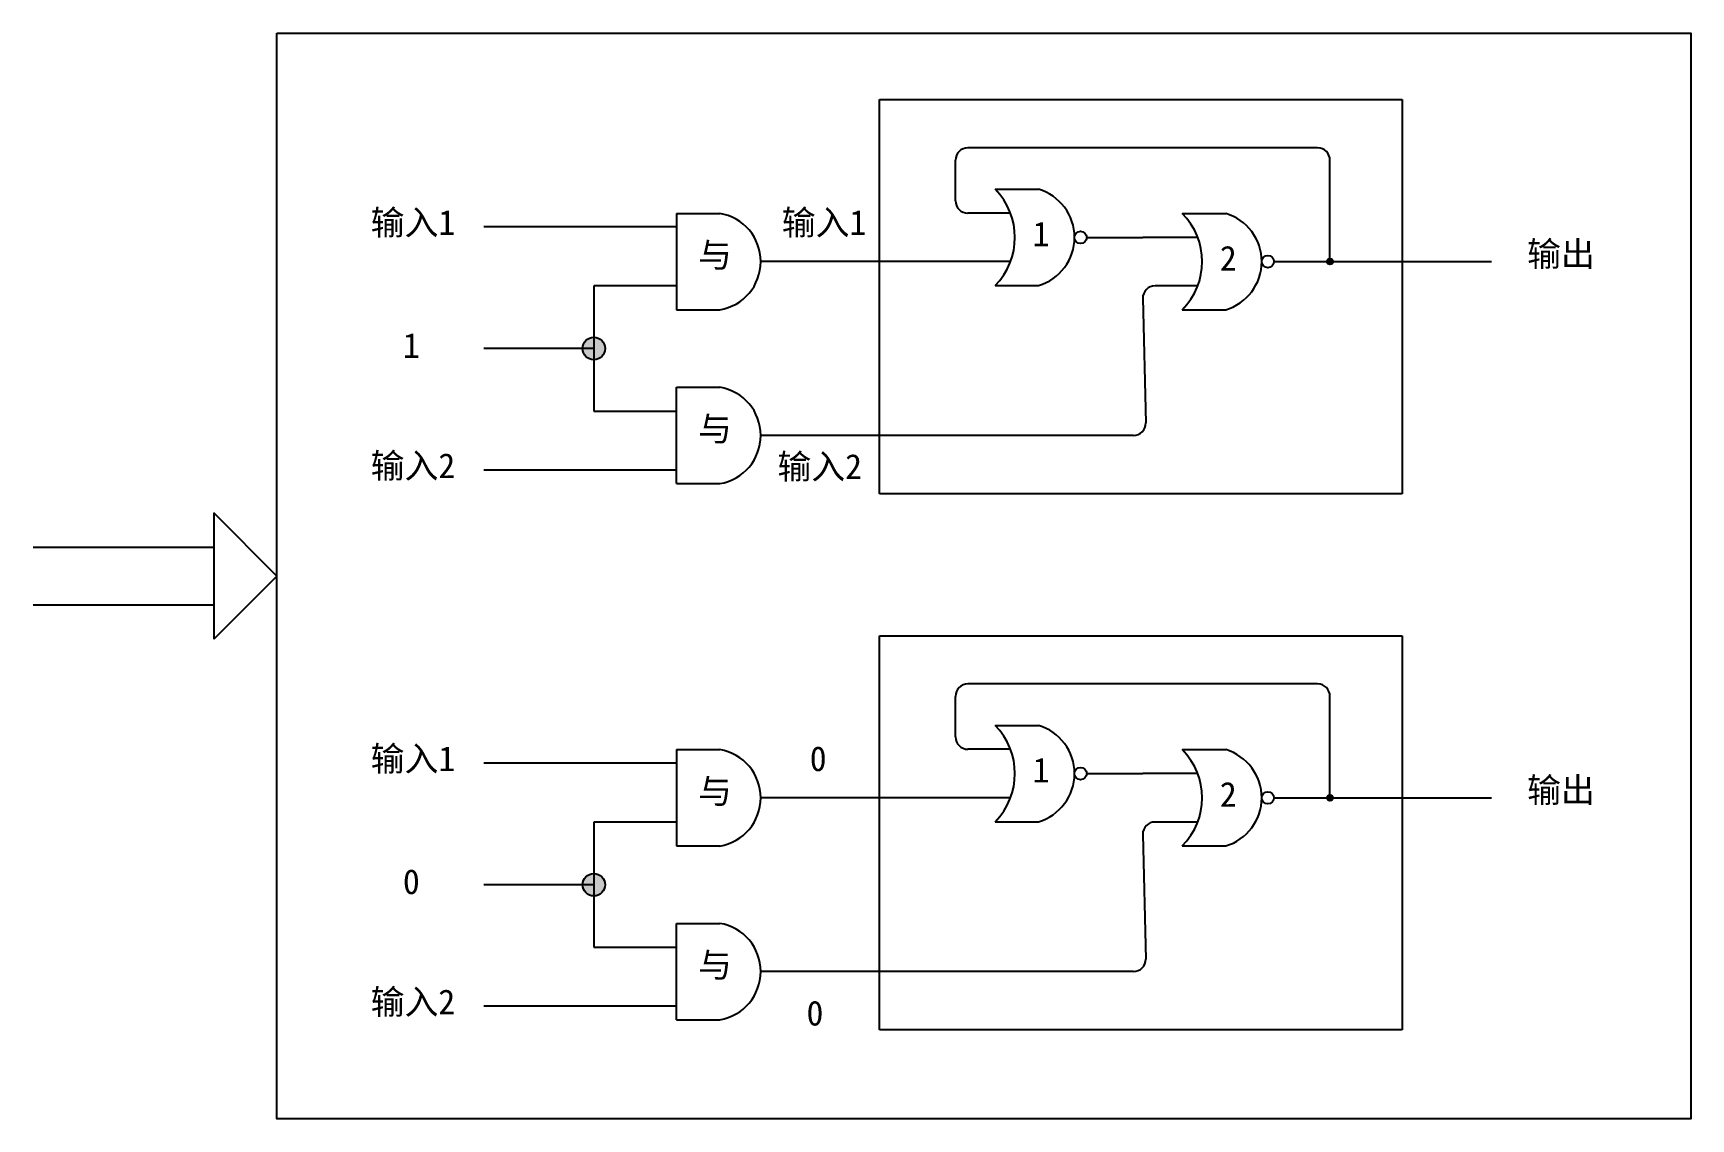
# Model space of a CAD drawing. Header units: inches. Extents: x -6 to 965, y -428 to -142.
# Drawn here: x 123.09 to 149.82, y -243.2 to -225.7 of the extents above; entities that cross this region are included whole.
import ezdxf

# ---------------------------------------------------------------- set-up
doc = ezdxf.new("R2010")
doc.units = ezdxf.units.IN
doc.header["$MEASUREMENT"] = 0
doc.linetypes.add('ACAD_ISO02W100', pattern=[15, 12, -3])
doc.styles.get("Standard").update_dxf_attribs({"font": 'arial.ttf'})

msp = doc.modelspace()

# ---------------------------------------------------------------- texts
at = {"color": 7, "true_color": 0xffffff, "char_height": 0.4, "attachment_point": 1}
for s, insert in [('{\\fSimSun|b0|i0|c134|p2;输入1}', (128.534, -228.55)), ('{\\fSimSun|b0|i0|c134|p2;输出}', (147.176, -229.057)), ('{\\fSimSun|b0|i0|c134|p2;与}', (133.811, -229.074)), ('{\\fSimSun|b0|i0|c134|p2;与}', (133.811, -231.875)), ('{\\fSimSun|b0|i0|c134|p2;输入2}', (128.534, -232.47)), ('{\\fSimSun|b0|i0|c134|p2;输入1}', (128.534, -237.192)), ('{\\fSimSun|b0|i0|c134|p2;与}', (133.811, -237.716)), ('{\\fSimSun|b0|i0|c134|p2;输出}', (147.176, -237.698)), ('{\\fSimSun|b0|i0|c134|p2;与}', (133.811, -240.516)), ('{\\fSimSun|b0|i0|c134|p2;输入2}', (128.534, -241.111))]:
    msp.add_mtext_dynamic_manual_height_columns(s, width=3.83733, gutter_width=1, heights=[0], dxfattribs=dict(at, insert=insert))
at = {"color": 85, "true_color": 0x58ba48, "char_height": 0.4, "attachment_point": 1}
for s, insert in [('{\\fSimSun|b0|i0|c134|p2;输入1}', (135.161, -228.55)), ('{\\fSimSun|b0|i0|c134|p2;1}', (129.054, -230.532)), ('{\\fSimSun|b0|i0|c134|p2;输入2}', (135.091, -232.483)), ('{\\fSimSun|b0|i0|c134|p2;0}', (135.612, -237.192)), ('{\\fSimSun|b0|i0|c134|p2;0}', (129.054, -239.174)), ('{\\fSimSun|b0|i0|c134|p2;0}', (135.56, -241.293))]:
    msp.add_mtext_dynamic_manual_height_columns(s, width=3.83733, gutter_width=1, heights=[0], dxfattribs=dict(at, insert=insert))
at = {"char_height": 0.4, "attachment_point": 1}
for s, insert in [('{\\fSimSun|b0|i0|c134|p2;1}', (139.205, -228.735)), ('{\\fSimSun|b0|i0|c134|p2;2}', (142.223, -229.126)), ('{\\fSimSun|b0|i0|c134|p2;1}', (139.205, -237.376)), ('{\\fSimSun|b0|i0|c134|p2;2}', (142.223, -237.767))]:
    msp.add_mtext_dynamic_manual_height_columns(s, width=3.93156, gutter_width=1, heights=[0], dxfattribs=dict(at, insert=insert))

# ---------------------------------------------------------------- hatches: boundary and pattern name
h = msp.add_hatch(color=256)
h.dxf.hatch_style = 1
h.paths.add_polyline_path([(143.998, -229.334, 0.414214), (143.951, -229.381), (143.998, -229.381)])
h.paths.add_polyline_path([(143.998, -229.334), (143.998, -229.381), (144.046, -229.381, 0.414214)])
h.paths.add_polyline_path([(144.046, -229.381), (143.998, -229.381), (143.951, -229.381, 1)])
h = msp.add_hatch(color=256)
h.dxf.hatch_style = 1
h.paths.add_polyline_path([(132.132, -230.601), (132.132, -230.962, 0.414214), (132.313, -230.782, 0.414214)])
h.paths.add_polyline_path([(132.132, -230.601, 0.414214), (131.951, -230.782), (132.132, -230.782)])
h.paths.add_polyline_path([(132.132, -230.782), (131.951, -230.782, 0.414214), (132.132, -230.962)])
h = msp.add_hatch(color=256)
h.dxf.hatch_style = 1
h.paths.add_polyline_path([(143.998, -237.975, 0.414214), (143.951, -238.023), (143.998, -238.023)])
h.paths.add_polyline_path([(143.998, -237.975), (143.998, -238.023), (144.046, -238.023, 0.414214)])
h.paths.add_polyline_path([(144.046, -238.023), (143.998, -238.023), (143.951, -238.023, 1)])
h = msp.add_hatch(color=256)
h.dxf.hatch_style = 1
h.paths.add_polyline_path([(132.132, -239.242), (132.132, -239.604, 0.414214), (132.313, -239.423, 0.414214)])
h.paths.add_polyline_path([(132.132, -239.242, 0.414214), (131.951, -239.423), (132.132, -239.423)])
h.paths.add_polyline_path([(132.132, -239.423), (131.951, -239.423, 0.414214), (132.132, -239.604)])

# ---------------------------------------------------------------- linework, layer by layer
for p, q in [((143.798, -227.547), (138.162, -227.547)), ((137.962, -228.4), (137.962, -227.747)), ((143.998, -229.381), (143.998, -227.747)), ((138.599, -228.214), (139.299, -228.214)), ((133.462, -228.605), (133.462, -230.158)), ((133.462, -228.605), (134.162, -228.605)), ((138.848, -228.6), (138.162, -228.6)), ((141.617, -228.605), (142.317, -228.605)), ((133.462, -228.823), (130.36, -228.823)), ((140.077, -228.991), (140.98, -228.991)), ((141.866, -228.991), (140.98, -228.991)), ((138.848, -229.381), (134.822, -229.381)), ((143.095, -229.381), (146.601, -229.381)), ((133.462, -229.772), (132.132, -229.772)), ((132.132, -229.772), (132.132, -231.791)), ((138.599, -229.767), (139.299, -229.767)), ((141.866, -229.772), (141.18, -229.772)), ((140.98, -229.972), (141.03, -231.982)), ((133.462, -230.158), (134.162, -230.158)), ((141.617, -230.158), (142.317, -230.158)), ((132.132, -230.782), (130.36, -230.782)), ((133.462, -232.958), (133.462, -231.405)), ((133.462, -231.405), (134.162, -231.405)), ((132.132, -231.791), (133.462, -231.791)), ((140.83, -232.182), (134.822, -232.182)), ((133.462, -232.74), (130.36, -232.74)), ((133.462, -232.958), (134.162, -232.958)), ((143.798, -236.188), (138.162, -236.188)), ((137.962, -237.041), (137.962, -236.388)), ((143.998, -238.023), (143.998, -236.388)), ((138.599, -236.856), (139.299, -236.856)), ((133.462, -237.246), (133.462, -238.799)), ((133.462, -237.246), (134.162, -237.246)), ((138.848, -237.241), (138.162, -237.241)), ((141.617, -237.246), (142.317, -237.246)), ((133.462, -237.465), (130.36, -237.465)), ((140.077, -237.632), (140.98, -237.632)), ((141.866, -237.632), (140.98, -237.632)), ((138.848, -238.023), (134.822, -238.023)), ((143.095, -238.023), (146.601, -238.023)), ((133.462, -238.413), (132.132, -238.413)), ((132.132, -238.413), (132.132, -240.432)), ((138.599, -238.408), (139.299, -238.408)), ((140.98, -238.613), (141.03, -240.623)), ((141.866, -238.413), (141.18, -238.413)), ((133.462, -238.799), (134.162, -238.799)), ((141.617, -238.799), (142.317, -238.799)), ((132.132, -239.423), (130.36, -239.423)), ((133.462, -241.599), (133.462, -240.047)), ((133.462, -240.047), (134.162, -240.047)), ((132.132, -240.432), (133.462, -240.432)), ((140.83, -240.823), (134.822, -240.823)), ((133.462, -241.381), (130.36, -241.381)), ((133.462, -241.599), (134.162, -241.599))]:
    msp.add_line(p, q)
at = {"color": 85, "true_color": 0x58ba48}
for p, q in [((127.022, -234.448), (126.005, -233.431)), ((126.005, -233.431), (126.005, -235.465)), ((123.094, -233.983), (126.005, -233.983)), ((127.022, -234.448), (126.005, -235.465)), ((123.094, -234.913), (126.005, -234.913))]:
    msp.add_line(p, q, dxfattribs=at)
msp.add_lwpolyline([(127.022, -225.699), (149.815, -225.699), (149.815, -243.197), (127.022, -243.197)], close=True)
at = {"color": 85, "linetype": 'ACAD_ISO02W100', "true_color": 0x58ba48}
for points in [[(136.738, -226.769), (145.163, -226.769), (145.163, -233.123), (136.738, -233.123)], [(136.738, -235.41), (145.163, -235.41), (145.163, -241.764), (136.738, -241.764)]]:
    msp.add_lwpolyline(points, close=True, dxfattribs=at)
for centre, radius in [((139.978, -228.991), 0.0986), ((142.997, -229.381), 0.0986), ((143.998, -229.381), 0.0475), ((132.132, -230.782), 0.181), ((139.978, -237.632), 0.0986), ((142.997, -238.023), 0.0986), ((143.998, -238.023), 0.0475), ((132.132, -239.423), 0.181)]:
    msp.add_circle(centre, radius)
for centre, radius, start, end in [((138.162, -227.747), 0.2, 90, 180), ((143.798, -227.747), 0.2, 0, 90), ((138.162, -228.4), 0.2, 180, 270), ((137.822, -228.991), 1.098, 315.0048, 44.9952), ((139.071, -228.991), 0.809, 286.3554, 73.6446), ((134.035, -229.381), 0.787, 279.2862, 80.7138), ((140.84, -229.381), 1.098, 315.0048, 44.9952), ((142.089, -229.381), 0.809, 286.3554, 73.6446), ((141.18, -229.972), 0.2, 90, 180), ((134.035, -232.182), 0.787, 279.2862, 80.7138), ((140.83, -231.982), 0.2, 270, 0), ((138.162, -236.388), 0.2, 90, 180), ((143.798, -236.388), 0.2, 0, 90), ((137.822, -237.632), 1.098, 315.0048, 44.9952), ((139.071, -237.632), 0.809, 286.3554, 73.6446), ((134.035, -238.023), 0.787, 279.2862, 80.7138), ((138.162, -237.041), 0.2, 180, 270), ((140.84, -238.023), 1.098, 315.0048, 44.9952), ((142.089, -238.023), 0.809, 286.3554, 73.6446), ((141.18, -238.613), 0.2, 90, 180), ((134.035, -240.823), 0.787, 279.2862, 80.7138), ((140.83, -240.623), 0.2, 270, 0)]:
    msp.add_arc(centre, radius, start, end)

msp.set_redraw_order([(e.dxf.handle, doc.entitydb.next_handle()) for e in msp.query("TEXT MTEXT ATTDEF DIMENSION ARC_DIMENSION")])  # texts and dimensions are drawn at this point

doc.saveas('drawing.dxf')
